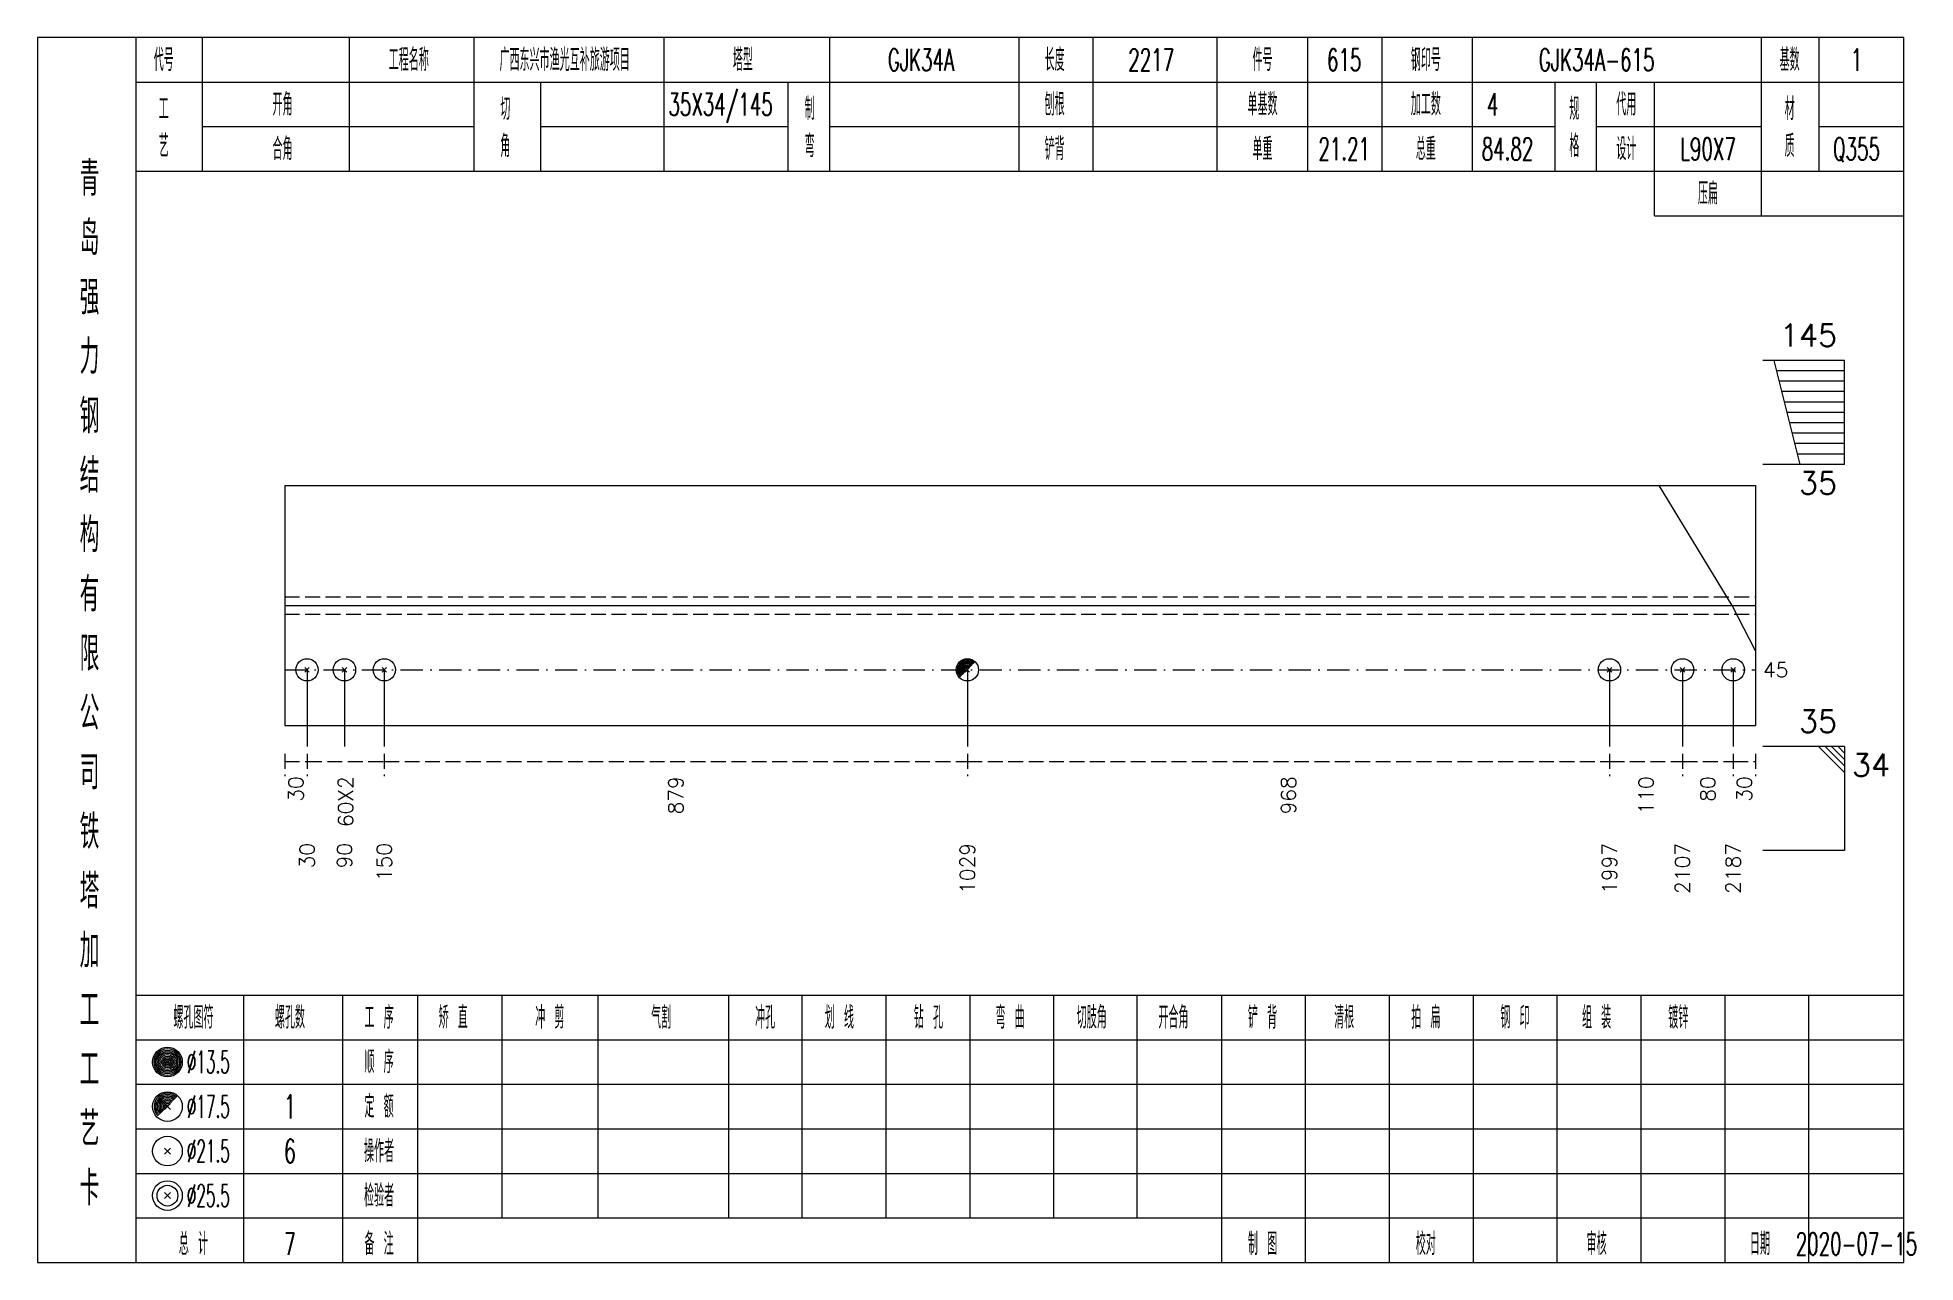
# Model space of a CAD drawing. Extents: x 0 to 2606, y -377 to 6479.
# Drawn here: x 1307 to 1559.9, y 3675 to 3840 of the extents above; entities that cross this region are included whole.
import ezdxf
from ezdxf.enums import TextEntityAlignment as Align

# ---------------------------------------------------------------- set-up
doc = ezdxf.new("R2010")
doc.units = 0
doc.header["$MEASUREMENT"] = 0
doc.linetypes.add('一点画线', pattern=[5.2, 3, -1, 0.2, -1])
doc.linetypes.add('虚线', pattern=[2.75, 2, -0.75])
doc.layers.get('0').update_dxf_attribs({"linetype": 'CONTINUOUS', "lineweight": 25})
doc.layers.add('1', color=7, linetype='CONTINUOUS', lineweight=25)
doc.layers.add('4', color=7, linetype='CONTINUOUS', lineweight=25)
doc.styles.get("Standard").update_dxf_attribs({"font": 'simplex.shx', "width": 0.7, "height": 3, "bigfont": 'gbhzfs.shx'})

msp = doc.modelspace()

# ---------------------------------------------------------------- texts
at = {"color": 7, "linetype": 'Continuous', "lineweight": 13}
for s, p in [('145', (1549.4, 3797.5)), ('35', (1549.4, 3745.5))]:
    msp.add_text(s, height=3, dxfattribs=at).set_placement(p, align=Align.BOTTOM_RIGHT)
msp.add_text('35', height=3, dxfattribs=at).set_placement((1549.4, 3781.5), align=Align.TOP_RIGHT)
msp.add_text('45', height=2, dxfattribs=at).set_placement((1539.4, 3754.83), align=Align.MIDDLE_LEFT)
msp.add_text('34', height=3, dxfattribs=at).set_placement((1551.4, 3743.5), align=Align.TOP_LEFT)
at = {"color": 8, "linetype": 'Continuous', "lineweight": 9}
for s, p in [('30', (1341.8, 3740.5)), ('60X2', (1348.5, 3740.5)), ('879', (1392.97, 3740.5)), ('968', (1475.49, 3740.5)), ('110', (1523.66, 3740.5)), ('80', (1531.99, 3740.5)), ('30', (1536.9, 3740.5))]:
    msp.add_text(s, height=2, rotation=90, dxfattribs=at).set_placement(p, align=Align.MIDDLE_RIGHT)
at = {"layer": '1', "color": 7, "linetype": 'Continuous', "lineweight": 13}
for s, p in [('30', (1343.3, 3731.5)), ('90', (1348.34, 3731.5)), ('150', (1353.7, 3731.5)), ('1029', (1432.25, 3731.5)), ('1997', (1518.74, 3731.5)), ('2107', (1528.57, 3731.5)), ('2187', (1535.4, 3731.5))]:
    msp.add_text(s, height=2, rotation=90, dxfattribs=at).set_placement(p, align=Align.MIDDLE_RIGHT)
at = {"layer": '4', "color": 1, "linetype": 'Continuous', "lineweight": 13}
for s, height, width, p in [('代号', 3, 0.6, (1324, 3837)), ('工程名称', 3, 0.6, (1357, 3837)), ('广西东兴市渔光互补旅游项目', 3, 0.6, (1378, 3837)), ('塔型', 3, 0.6, (1402, 3837)), ('GJK34A', 3, 0.6, (1426, 3837)), ('长度', 3, 0.6, (1444, 3837)), ('2217', 3, 0.6, (1457, 3837)), ('件号', 3, 0.6, (1472, 3837)), ('615', 3, 0.6, (1483, 3837)), ('钢印号', 3, 0.6, (1494, 3837)), ('GJK34A-615', 3, 0.6, (1517, 3837)), ('基数', 3, 0.6, (1543, 3837)), ('1', 3, 0.6, (1552, 3837)), ('开角', 3, 0.6, (1340, 3831)), ('35X34/145', 3, 0.6, (1399, 3831)), ('制', 3, 0.6, (1411, 3830.4)), ('刨根', 3, 0.6, (1444, 3831)), ('单基数', 3, 0.6, (1472, 3831)), ('加工数', 3, 0.6, (1494, 3831)), ('4', 3, 0.6, (1503, 3831)), ('规', 3, 0.6, (1514, 3830.4)), ('代用', 3, 0.6, (1521, 3831)), ('材', 3, 0.6, (1543, 3830.4)), ('工', 3, 0.6, (1324, 3830.4)), ('切', 3, 0.6, (1370, 3830.4)), ('艺', 3, 0.6, (1324, 3825.4)), ('角', 3, 0.6, (1370, 3825.4)), ('弯', 3, 0.6, (1411, 3825.4)), ('格', 3, 0.6, (1514, 3825.4)), ('质', 3, 0.6, (1543, 3825.4)), ('合角', 3, 0.6, (1340, 3825)), ('铲背', 3, 0.6, (1444, 3825)), ('单重', 3, 0.6, (1472, 3825)), ('21.21', 3, 0.6, (1483, 3825)), ('总重', 3, 0.6, (1494, 3825)), ('84.82', 3, 0.6, (1505, 3825)), ('设计', 3, 0.6, (1521, 3825)), ('L90X7', 3, 0.6, (1532, 3825)), ('Q355', 3, 0.6, (1552, 3825)), ('青', 4.6, 0.8, (1314, 3821)), ('压扁', 3, 0.6, (1532, 3819)), ('岛', 4.6, 0.8, (1314, 3813)), ('强', 4.6, 0.8, (1314, 3805)), ('力', 4.6, 0.8, (1314, 3797)), ('钢', 4.6, 0.8, (1314, 3789)), ('结', 4.6, 0.8, (1314, 3781)), ('构', 4.6, 0.8, (1314, 3773)), ('有', 4.6, 0.8, (1314, 3765)), ('限', 4.6, 0.8, (1314, 3757)), ('公', 4.6, 0.8, (1314, 3749)), ('司', 4.6, 0.8, (1314, 3741)), ('铁', 4.6, 0.8, (1314, 3733)), ('塔', 4.6, 0.8, (1314, 3725)), ('加', 4.6, 0.8, (1314, 3717)), ('工', 4.6, 0.8, (1314, 3709)), ('螺孔图符', 3, 0.6, (1328, 3708)), ('螺孔数', 3, 0.6, (1341, 3708)), ('工 序', 3, 0.6, (1353, 3708)), ('矫 直', 3, 0.6, (1363, 3708)), ('冲 剪', 3, 0.6, (1376, 3708)), ('气割', 3, 0.6, (1391, 3708)), ('冲孔', 3, 0.6, (1405, 3708)), ('划 线', 3, 0.6, (1415, 3708)), ('钻 孔', 3, 0.6, (1427, 3708)), ('弯 曲', 3, 0.6, (1438, 3708)), ('切肢角', 3, 0.6, (1449, 3708)), ('开合角', 3, 0.6, (1460, 3708)), ('铲 背', 3, 0.6, (1472, 3708)), ('清根', 3, 0.6, (1483, 3708)), ('拍 扁', 3, 0.6, (1494, 3708)), ('钢 印', 3, 0.6, (1506, 3708)), ('组 装', 3, 0.6, (1517, 3708)), ('镀锌', 3, 0.6, (1528, 3708)), ('工', 4.6, 0.8, (1314, 3701)), ('%%C13.5', 3, 0.5, (1330, 3702)), ('顺 序', 3, 0.6, (1353, 3702)), ('艺', 4.6, 0.8, (1314, 3693)), ('%%C17.5', 3, 0.5, (1330, 3696)), ('1', 3.2, 0.6, (1341, 3696)), ('定 额', 3, 0.6, (1353, 3696)), ('%%C21.5', 3, 0.5, (1330, 3690)), ('6', 3.2, 0.6, (1341, 3690)), ('操作者', 3, 0.6, (1353, 3690)), ('卡', 4.6, 0.8, (1314, 3685)), ('%%C25.5', 3, 0.5, (1330, 3684)), ('检验者', 3, 0.6, (1353, 3684)), ('总 计', 3, 0.6, (1328, 3677.5)), ('7', 3, 0.6, (1341, 3677.5)), ('备 注', 3, 0.6, (1353, 3677.5)), ('制 图', 3, 0.6, (1472, 3677.5)), ('校对', 3, 0.6, (1494, 3677.5)), ('审核', 3, 0.6, (1517, 3677.5)), ('日期', 3, 0.6, (1539, 3677.5)), ('2020-07-15', 3, 0.6, (1552, 3677.5))]:
    msp.add_text(s, height=height, dxfattribs=dict(at, width=width)).set_placement(p, align=Align.MIDDLE_CENTER)

# ---------------------------------------------------------------- linework, layer by layer
at = {"color": 7, "linetype": 'Continuous', "lineweight": 13}
for p, q in [((1550.4, 3796.5), (1539.4, 3796.5)), ((1544.4, 3782.5), (1540.9, 3796.5)), ((1550.4, 3795.1), (1541.25, 3795.1)), ((1550.4, 3782.5), (1550.4, 3796.5)), ((1550.4, 3793.7), (1541.6, 3793.7)), ((1550.4, 3792.3), (1541.95, 3792.3)), ((1550.4, 3790.9), (1542.3, 3790.9)), ((1550.4, 3789.5), (1542.65, 3789.5)), ((1550.4, 3788.1), (1543, 3788.1)), ((1550.4, 3786.7), (1543.35, 3786.7)), ((1550.4, 3785.3), (1543.7, 3785.3)), ((1550.4, 3782.5), (1539.4, 3782.5)), ((1550.4, 3783.9), (1544.05, 3783.9)), ((1535.27, 3763.5), (1525.44, 3779.67)), ((1538.4, 3757.39), (1535.27, 3763.5)), ((1343.3, 3754.83), (1343.3, 3744.5)), ((1348.34, 3754.83), (1348.34, 3744.5)), ((1353.7, 3754.83), (1353.7, 3744.5)), ((1432.25, 3754.83), (1432.25, 3744.5)), ((1518.74, 3754.83), (1518.74, 3744.5)), ((1528.57, 3754.83), (1528.57, 3744.5)), ((1535.4, 3754.83), (1535.4, 3744.5)), ((1550.4, 3744.5), (1539.4, 3744.5)), ((1546.9, 3744.5), (1550.4, 3741)), ((1547.78, 3744.5), (1550.4, 3741.88)), ((1548.65, 3744.5), (1550.4, 3742.75)), ((1549.53, 3744.5), (1550.4, 3743.62)), ((1550.4, 3744.5), (1550.4, 3730.5)), ((1550.4, 3730.5), (1539.4, 3730.5))]:
    msp.add_line(p, q, dxfattribs=at)
at = {"color": 7, "linetype": 'Continuous', "lineweight": 18}
for p, q in [((1340.3, 3779.67), (1340.3, 3747.33)), ((1340.3, 3779.67), (1538.4, 3779.67)), ((1538.4, 3779.67), (1538.4, 3747.33)), ((1340.3, 3763.5), (1538.4, 3763.5))]:
    msp.add_line(p, q, dxfattribs=at)
at = {"color": 1, "linetype": '虚线', "lineweight": 18}
for p, q in [((1340.3, 3764.67), (1538.4, 3764.67)), ((1340.3, 3762.33), (1538.4, 3762.33))]:
    msp.add_line(p, q, dxfattribs=at)
at = {"color": 3, "linetype": '一点画线', "lineweight": 13}
msp.add_line((1340.3, 3754.83), (1538.4, 3754.83), dxfattribs=at)
at = {"color": 8, "linetype": '虚线', "lineweight": 9}
for p, q in [((1340.3, 3743.5), (1340.3, 3740.5)), ((1340.3, 3742.5), (1343.3, 3742.5)), ((1343.3, 3743.5), (1343.3, 3740.5)), ((1343.3, 3743.5), (1343.3, 3740.5)), ((1343.3, 3742.5), (1353.7, 3742.5)), ((1353.7, 3743.5), (1353.7, 3740.5)), ((1353.7, 3743.5), (1353.7, 3740.5)), ((1353.7, 3742.5), (1432.25, 3742.5)), ((1432.25, 3743.5), (1432.25, 3740.5)), ((1432.25, 3743.5), (1432.25, 3740.5)), ((1432.25, 3742.5), (1518.74, 3742.5)), ((1518.74, 3743.5), (1518.74, 3740.5)), ((1518.74, 3743.5), (1518.74, 3740.5)), ((1518.74, 3742.5), (1528.57, 3742.5)), ((1528.57, 3743.5), (1528.57, 3740.5)), ((1528.57, 3743.5), (1528.57, 3740.5)), ((1528.57, 3742.5), (1535.4, 3742.5)), ((1535.4, 3743.5), (1535.4, 3740.5)), ((1535.4, 3743.5), (1535.4, 3740.5)), ((1535.4, 3742.5), (1538.4, 3742.5)), ((1538.4, 3743.5), (1538.4, 3740.5))]:
    msp.add_line(p, q, dxfattribs=at)
at = {"layer": '1', "color": 7, "linetype": 'Continuous', "lineweight": 13}
for p, q in [((1343, 3754.53), (1343.6, 3755.13)), ((1343.6, 3754.53), (1343, 3755.13)), ((1348.04, 3754.53), (1348.64, 3755.13)), ((1348.64, 3754.53), (1348.04, 3755.13)), ((1353.4, 3754.53), (1354, 3755.13)), ((1354, 3754.53), (1353.4, 3755.13)), ((1518.44, 3754.53), (1519.04, 3755.13)), ((1519.04, 3754.53), (1518.44, 3755.13)), ((1528.27, 3754.53), (1528.87, 3755.13)), ((1528.87, 3754.53), (1528.27, 3755.13)), ((1535.1, 3754.53), (1535.7, 3755.13)), ((1535.7, 3754.53), (1535.1, 3755.13))]:
    msp.add_line(p, q, dxfattribs=at)
at = {"layer": '1', "color": 7, "linetype": 'Continuous', "lineweight": 0}
for p, q in [((1431.95, 3754.53), (1432.55, 3755.13)), ((1431.95, 3755.13), (1432.55, 3754.53))]:
    msp.add_line(p, q, dxfattribs=at)
at = {"layer": '1', "color": 7, "linetype": 'Continuous', "lineweight": 18}
msp.add_line((1340.3, 3747.33), (1538.4, 3747.33), dxfattribs=at)
at = {"layer": '1', "color": 7, "linetype": 'Continuous', "lineweight": 13}
for centre in [(1343.3, 3754.83), (1348.34, 3754.83), (1353.7, 3754.83), (1432.25, 3754.83), (1518.74, 3754.83), (1528.57, 3754.83), (1535.4, 3754.83)]:
    msp.add_circle(centre, 1.5, dxfattribs=at)
for radius in [1.35, 1.2, 1.05, 0.9, 0.75, 0.6, 0.45, 0.3, 0.15]:
    msp.add_arc((1432.25, 3754.83), radius, 45, 225, dxfattribs=at)
at = {"layer": '4', "color": 1, "linetype": 'Continuous', "lineweight": 18}
for p, q in [((1320.3, 3675), (1320.3, 3840)), ((1329.2, 3822), (1329.2, 3840)), ((1349, 3822), (1349, 3840)), ((1365.8, 3822), (1365.8, 3840)), ((1391.4, 3822), (1391.4, 3840)), ((1413.7, 3822), (1413.7, 3840)), ((1439.2, 3822), (1439.2, 3840)), ((1449.2, 3822), (1449.2, 3840)), ((1465.9, 3822), (1465.9, 3840)), ((1478.1, 3822), (1478.1, 3840)), ((1488.1, 3822), (1488.1, 3840)), ((1500.3, 3822), (1500.3, 3840)), ((1539.2, 3816), (1539.2, 3840)), ((1547, 3822), (1547, 3840)), ((1320.3, 3834), (1558.4, 3834)), ((1374.8, 3822), (1374.8, 3834)), ((1408.1, 3822), (1408.1, 3834)), ((1511.4, 3822), (1511.4, 3834)), ((1517, 3822), (1517, 3834)), ((1524.8, 3816), (1524.8, 3834)), ((1329.2, 3828), (1365.8, 3828)), ((1374.8, 3828), (1408.1, 3828)), ((1413.7, 3828), (1511.4, 3828)), ((1517, 3828), (1539.2, 3828)), ((1547, 3828), (1558.4, 3828)), ((1320.3, 3822), (1558.4, 3822)), ((1524.8, 3816), (1558.4, 3816)), ((1320.3, 3711), (1558.4, 3711)), ((1334.8, 3675), (1334.8, 3711)), ((1348.1, 3675), (1348.1, 3711)), ((1358.2, 3675), (1358.2, 3711)), ((1369.6, 3681), (1369.6, 3711)), ((1382.5, 3681), (1382.5, 3711)), ((1400.1, 3681), (1400.1, 3711)), ((1410, 3681), (1410, 3711)), ((1421.3, 3681), (1421.3, 3711)), ((1432.6, 3681), (1432.6, 3711)), ((1443.9, 3681), (1443.9, 3711)), ((1455.1, 3681), (1455.1, 3711)), ((1466.5, 3681), (1466.5, 3711)), ((1477.8, 3681), (1477.8, 3711)), ((1489.1, 3681), (1489.1, 3711)), ((1500.4, 3681), (1500.4, 3711)), ((1511.7, 3681), (1511.7, 3711)), ((1523, 3681), (1523, 3711)), ((1534.3, 3681), (1534.3, 3711)), ((1545.6, 3681), (1545.6, 3711)), ((1320.3, 3705), (1558.4, 3705)), ((1320.3, 3699), (1558.4, 3699)), ((1320.3, 3693), (1558.4, 3693)), ((1320.3, 3687), (1558.4, 3687)), ((1320.3, 3681), (1558.4, 3681)), ((1466.5, 3675), (1466.5, 3681)), ((1477.8, 3675), (1477.8, 3681)), ((1489.1, 3675), (1489.1, 3681)), ((1500.4, 3675), (1500.4, 3681)), ((1511.7, 3675), (1511.7, 3681)), ((1523, 3675), (1523, 3681)), ((1534.3, 3675), (1534.3, 3681)), ((1545.6, 3675), (1545.6, 3681))]:
    msp.add_line(p, q, dxfattribs=at)
at = {"layer": '4', "color": 7, "linetype": 'Continuous', "lineweight": 13}
for p, q in [((1324.3, 3701.8), (1324.7, 3702.2)), ((1324.7, 3701.8), (1324.3, 3702.2)), ((1324.1, 3689.6), (1324.9, 3690.4)), ((1324.9, 3689.6), (1324.1, 3690.4)), ((1324.1, 3683.6), (1324.9, 3684.4)), ((1324.9, 3683.6), (1324.1, 3684.4))]:
    msp.add_line(p, q, dxfattribs=at)
at = {"layer": '4', "color": 7, "linetype": 'Continuous', "lineweight": 0}
for p, q in [((1324.1, 3695.6), (1324.9, 3696.4)), ((1324.1, 3696.4), (1324.9, 3695.6))]:
    msp.add_line(p, q, dxfattribs=at)
at = {"layer": '4', "color": 1, "linetype": 'Continuous', "lineweight": 18}
msp.add_lwpolyline([(1307, 3840), (1307, 3675), (1558.4, 3675), (1558.4, 3840)], close=True, dxfattribs=at)
at = {"layer": '4', "color": 7, "linetype": 'Continuous', "lineweight": 13}
for centre, radius in [((1324.5, 3702), 2), ((1324.5, 3702), 1.8), ((1324.5, 3702), 1.6), ((1324.5, 3702), 1.4), ((1324.5, 3702), 1.2), ((1324.5, 3702), 1), ((1324.5, 3702), 0.8), ((1324.5, 3702), 0.6), ((1324.5, 3702), 0.4), ((1324.5, 3702), 0.2), ((1324.5, 3696), 2), ((1324.5, 3690), 2), ((1324.5, 3684), 2), ((1324.5, 3684), 1.4)]:
    msp.add_circle(centre, radius, dxfattribs=at)
for radius in [1.8, 1.6, 1.4, 1.2, 1, 0.8, 0.6, 0.4, 0.2]:
    msp.add_arc((1324.5, 3696), radius, 45, 225, dxfattribs=at)

msp.set_redraw_order([(e.dxf.handle, doc.entitydb.next_handle()) for e in msp.query("TEXT MTEXT ATTDEF DIMENSION ARC_DIMENSION")])  # texts and dimensions are drawn at this point

doc.saveas('drawing.dxf')
